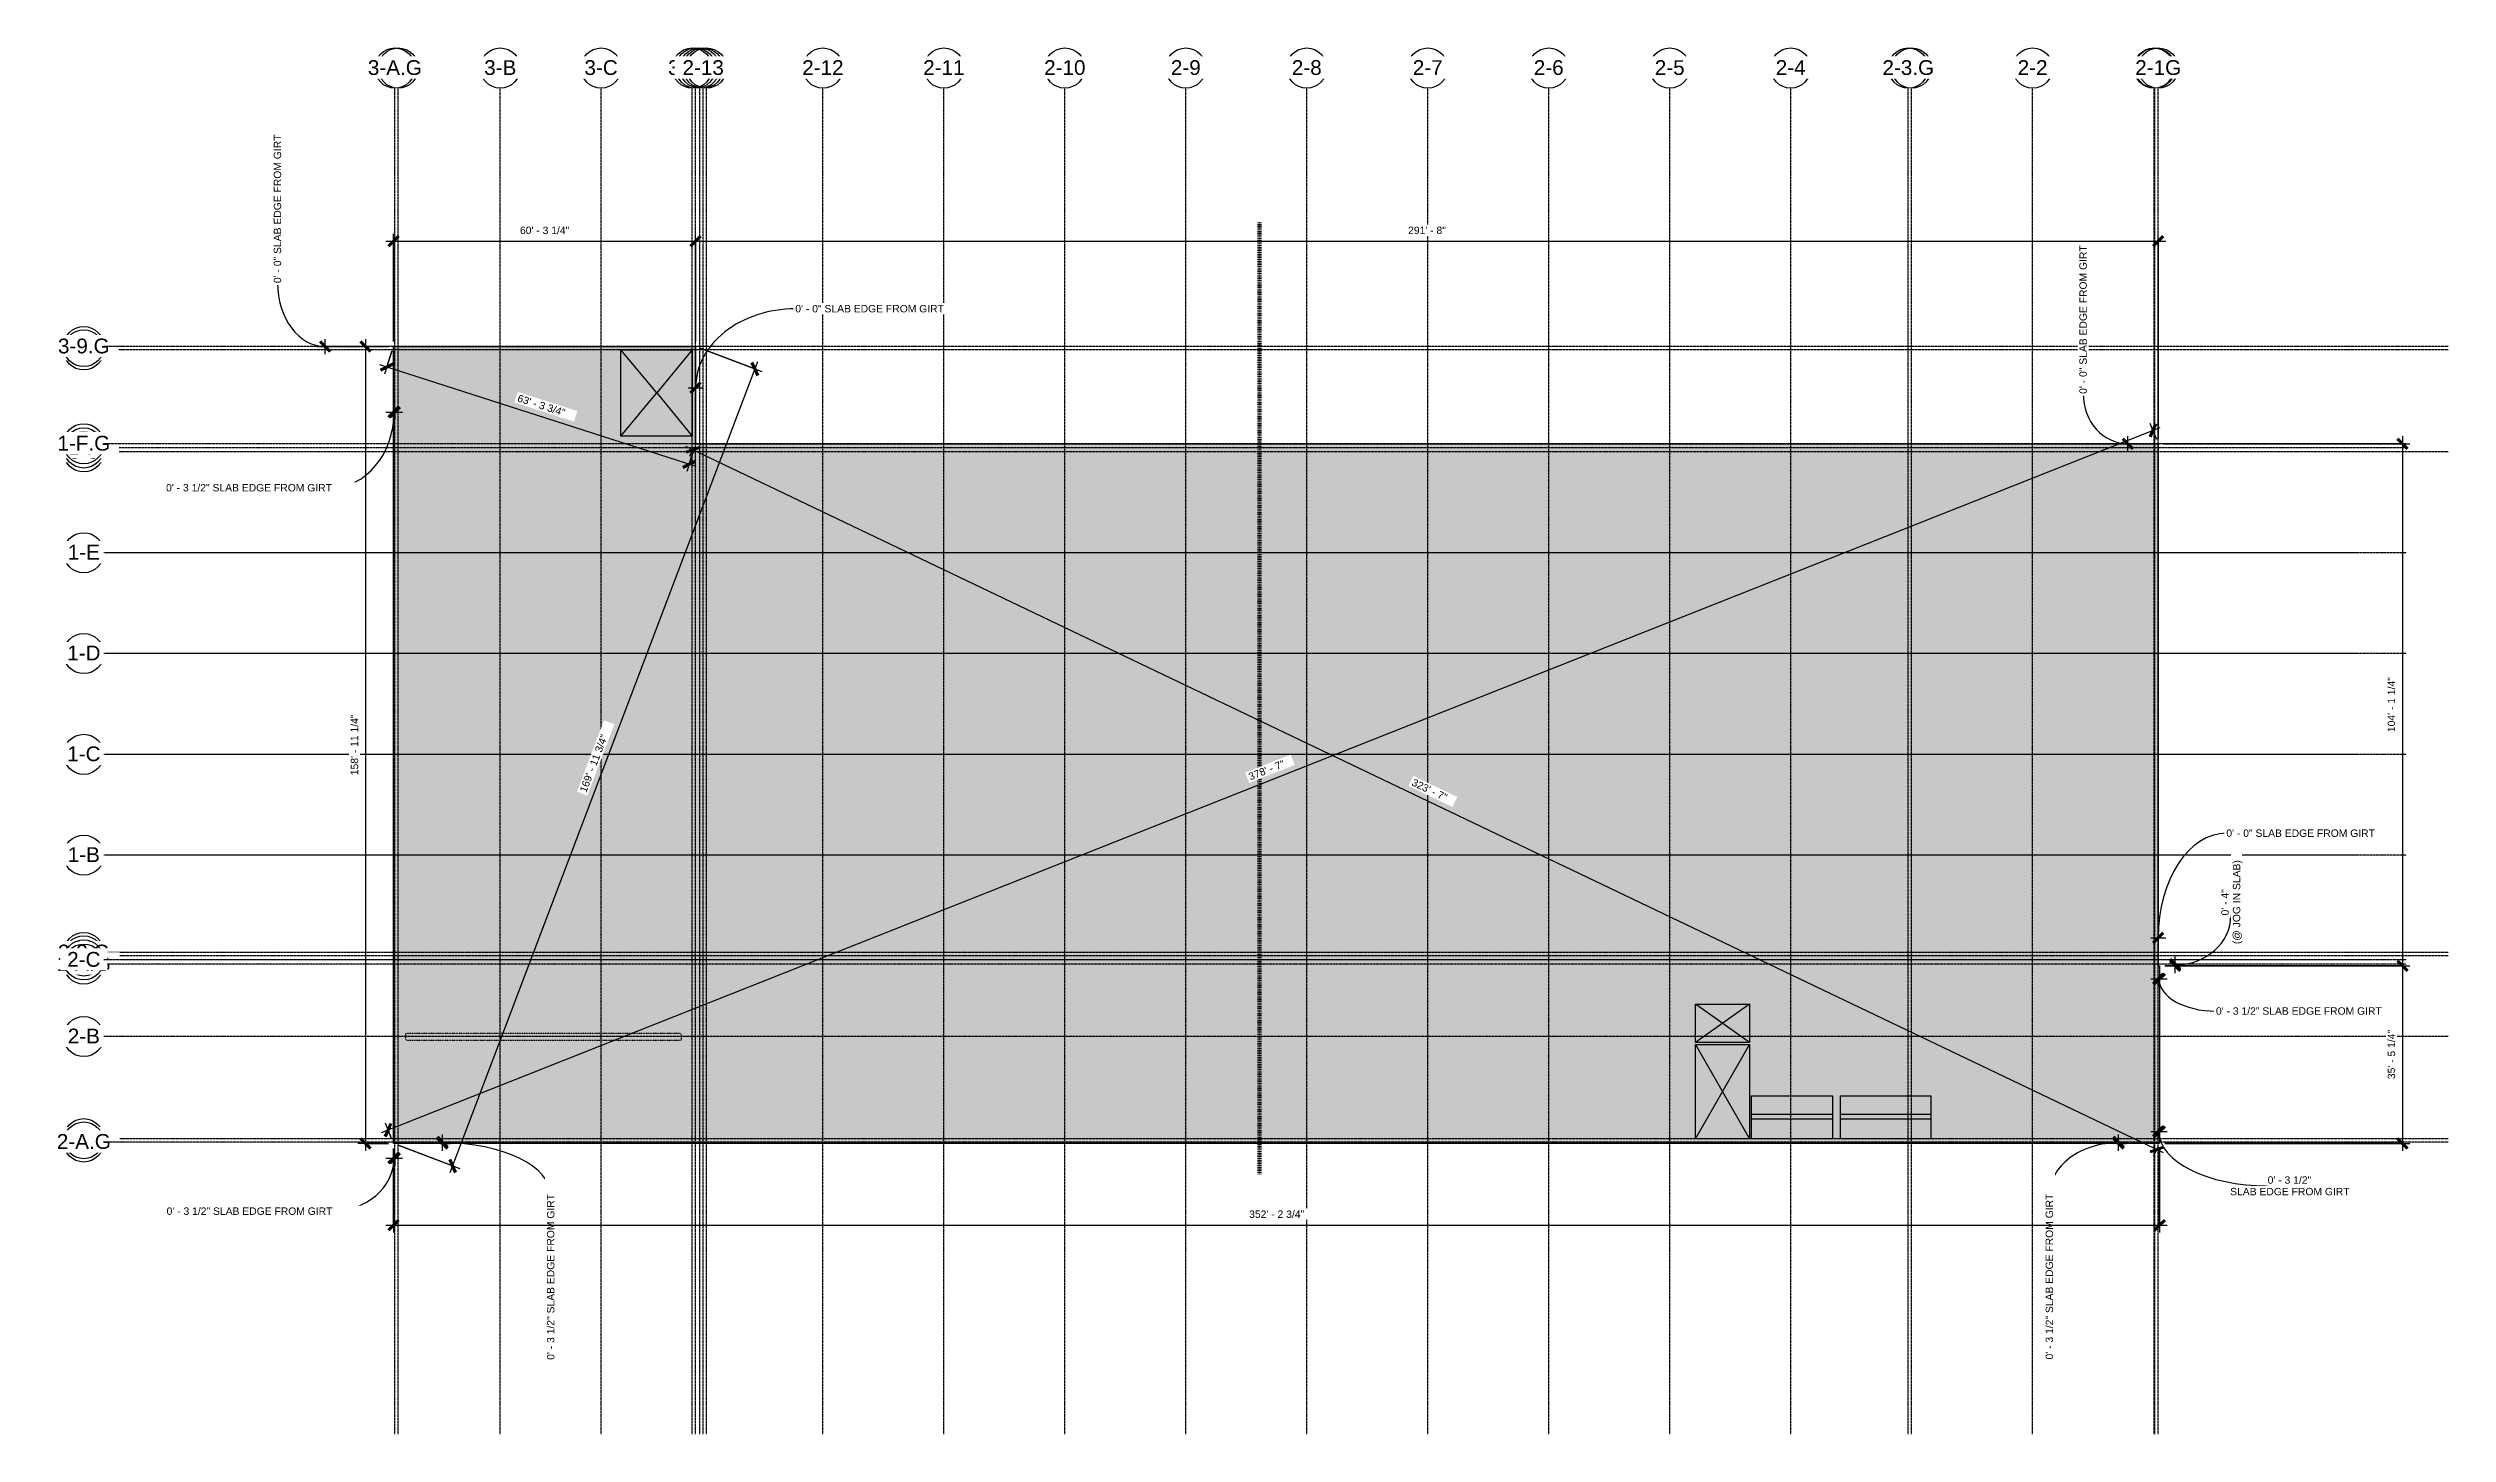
# Model space of a CAD drawing. Header units: inches. Extents: x 11161 to 16905, y -23494 to -20177.
import ezdxf

# ---------------------------------------------------------------- set-up
doc = ezdxf.new("R2010")
doc.units = ezdxf.units.IN
doc.header["$MEASUREMENT"] = 0
doc.linetypes.add('Dash', pattern=[0.25, 0.125, -0.125])
doc.linetypes.add('Grid Line 1_4_', pattern=[0.4375, 0.25, -0.0625, 0.0625, -0.0625])
for name, color, linetype, lineweight in [('A-ANNO-DIMS', 211, 'Continuous', 9), ('A-ANNO-DIMS-192', 211, 'Continuous', 9), ('A-ANNO-MATC', 214, 'Dash', 140), ('A-FLOR', 192, 'Continuous', 9), ('S-BEAM-HDLN', 1, 'Dash', 9), ('S-GRID', 1, 'Continuous', 9), ('S-GRID-IDEN', 1, 'Continuous', 9)]:
    doc.layers.add(name, color=color, linetype=linetype, lineweight=lineweight)
doc.styles.add('Arial', font='arial.ttf', dxfattribs={"height": 35.407186})
doc.styles.add('Arial_1', font='arial.ttf', dxfattribs={"height": 17.703593})
doc.dimstyles.new('Linear_-_3_32__Arial', dxfattribs={"dimscale": 12, "dimtxt": 18, "dimasz": 2, "dimexe": 1.5, "dimexo": 1, "dimgap": 1, "dimtad": 1, "dimrnd": 0.25, "dimzin": 1, "dimdsep": 46, "dimlunit": 4, "dimtxsty": 'Arial_1', "dimblk1": 'OBLIQUE', "dimblk2": 'OBLIQUE', "dimsah": 1, "dimcen": 0.09, "dimdle": 1.5, "dimazin": 0, "dimtfac": 1, "dimtdec": 4, "dimtix": 1, "dimtmove": 1, "dimatfit": 3, "dimfxl": 1, "dimtvp": 1, "dimtfill": 1, "dimfrac": 2, "dimtolj": 1, "dimtzin": 0, "dimarcsym": 2})
doc.dimstyles.new('Linear_-_3_32__Arial_1', dxfattribs={"dimscale": 12, "dimtxt": 18, "dimasz": 2, "dimexe": 1.5, "dimexo": 1, "dimgap": 1, "dimtad": 1, "dimrnd": 0.25, "dimzin": 1, "dimdsep": 46, "dimlunit": 4, "dimtxsty": 'Arial_1', "dimblk1": 'OBLIQUE', "dimblk2": 'OBLIQUE', "dimsah": 1, "dimcen": 0.09, "dimdle": 1.5, "dimazin": 0, "dimtfac": 1, "dimtdec": 4, "dimtix": 1, "dimtmove": 0, "dimatfit": 3, "dimfxl": 1, "dimtvp": 1, "dimtfill": 1, "dimfrac": 2, "dimtolj": 1, "dimtzin": 0, "dimarcsym": 2})

# ---------------------------------------------------------------- blocks, each defined once
blk = doc.blocks.new('Grid - Grid Head - Circle-13776-Slab Outline')
at = {"layer": 'S-GRID-IDEN'}
blk.add_circle((0, 0), 0.25, dxfattribs=at)
blk = doc.blocks.new('DIMBLOCK1-Slab Outline')
at = {"layer": 'A-ANNO-DIMS-192'}
for p, q in [((16193.3, -22770.3), (16232.8, -22770.3)), ((16211.3, -22765.3), (16211.3, -22788.3)), ((16211.3, -22770.3), (16211.3, -22765.3)), ((16214.8, -22765.3), (16214.8, -22788.3)), ((16214.8, -22770.3), (16214.8, -22765.3))]:
    blk.add_line(p, q, dxfattribs=at)
at = {"layer": 'A-ANNO-DIMS-192', "lineweight": 50}
for p, q in [((16211.3, -22770.3), (16199.3, -22782.3)), ((16214.8, -22770.3), (16202.8, -22782.3)), ((16211.3, -22770.3), (16223.3, -22758.3)), ((16214.8, -22770.3), (16226.8, -22758.3))]:
    blk.add_line(p, q, dxfattribs=at)
at = {"layer": 'A-ANNO-DIMS-192'}
blk.add_ellipse((16473.3, -22770.3), major_axis=(260.3, 0), ratio=0.499712, start_param=3.141593, end_param=4.712389, dxfattribs=at)
at = {"layer": 'A-ANNO-DIMS-192', "color": 0, "insert": (16383.5, -22905.1), "char_height": 17.704, "width": 340.283, "attachment_point": 1, "line_spacing_factor": 0.938532, "style": 'Arial_1', "bg_fill": 3, "box_fill_scale": 1.25, "bg_fill_color": 0, "bg_fill_transparency": 0}
blk.add_mtext('SLAB EDGE FROM GIRT', dxfattribs=at)
at = {"layer": 'A-ANNO-DIMS-192', "color": 0, "insert": (16473.3, -22877.4), "char_height": 17.704, "width": 124.615, "attachment_point": 1, "line_spacing_factor": 0.938532, "style": 'Arial_1', "bg_fill": 3, "box_fill_scale": 1.25, "bg_fill_color": 0, "bg_fill_transparency": 0}
blk.add_mtext('0\' - 3 1/2"', dxfattribs=at)
blk = doc.blocks.new('_Oblique')
at = {"color": 0, "linetype": 'ByBlock', "lineweight": -2}
blk.add_line((-0.5, -0.5), (0.5, 0.5), dxfattribs=at)
blk = doc.blocks.new('DIMBLOCK2-Slab Outline')
at = {"layer": 'A-ANNO-DIMS-192', "lineweight": 50}
for p, q in [((16116.5, -22795.3), (16104.5, -22783.3)), ((16116.5, -22798.8), (16104.5, -22786.8)), ((16116.5, -22795.3), (16128.5, -22807.3)), ((16116.5, -22798.8), (16128.5, -22810.8))]:
    blk.add_line(p, q, dxfattribs=at)
at = {"layer": 'A-ANNO-DIMS-192'}
for p, q in [((16111.5, -22795.3), (16134.5, -22795.3)), ((16116.5, -22795.3), (16111.5, -22795.3)), ((16111.5, -22798.8), (16134.5, -22798.8)), ((16116.5, -22798.8), (16111.5, -22798.8)), ((16116.5, -22816.8), (16116.5, -22777.3))]:
    blk.add_line(p, q, dxfattribs=at)
blk.add_ellipse((16116.5, -22921.5), major_axis=(165.5, 0), ratio=0.752081, start_param=1.570796, end_param=3.141593, dxfattribs=at)
at = {"layer": 'A-ANNO-DIMS-192', "color": 0, "insert": (15941.9, -23315.8), "char_height": 17.704, "width": 473.206, "attachment_point": 1, "rotation": 90, "line_spacing_factor": 0.938532, "style": 'Arial_1', "bg_fill": 3, "box_fill_scale": 1.25, "bg_fill_color": 0, "bg_fill_transparency": 0}
blk.add_mtext('0\' - 3 1/2" SLAB EDGE FROM GIRT', dxfattribs=at)
blk = doc.blocks.new('DIMBLOCK3-Slab Outline')
at = {"layer": 'A-ANNO-DIMS-192'}
for p, q in [((11970.1, -22833.9), (12009.6, -22833.9)), ((11988.1, -22810.8), (11988.1, -22851.9)), ((11988.1, -22833.9), (11988.1, -22810.8)), ((11991.6, -22828.9), (11991.6, -22851.9)), ((11991.6, -22833.9), (11991.6, -22828.9))]:
    blk.add_line(p, q, dxfattribs=at)
at = {"layer": 'A-ANNO-DIMS-192', "lineweight": 50}
for p, q in [((11988.1, -22833.9), (11976.1, -22845.9)), ((11991.6, -22833.9), (11979.6, -22845.9)), ((11988.1, -22833.9), (12000.1, -22821.9)), ((11991.6, -22833.9), (12003.6, -22821.9))]:
    blk.add_line(p, q, dxfattribs=at)
at = {"layer": 'A-ANNO-DIMS-192'}
blk.add_ellipse((11839.6, -22833.9), major_axis=(150.2, 0), ratio=0.846934, start_param=4.712389, end_param=6.283185, dxfattribs=at)
at = {"layer": 'A-ANNO-DIMS-192', "color": 0, "insert": (11445.3, -22951.9), "char_height": 17.704, "width": 473.206, "attachment_point": 1, "line_spacing_factor": 0.938532, "style": 'Arial_1', "bg_fill": 3, "box_fill_scale": 1.25, "bg_fill_color": 0, "bg_fill_transparency": 0}
blk.add_mtext('0\' - 3 1/2" SLAB EDGE FROM GIRT', dxfattribs=at)
blk = doc.blocks.new('DIMBLOCK4-Slab Outline')
at = {"layer": 'A-ANNO-DIMS-192'}
for p, q in [((11805, -20891.6), (11842.6, -20891.6)), ((11824.6, -20891.6), (11805, -20891.6)), ((11976.1, -20891.6), (11806.6, -20891.6)), ((11824.6, -20909.6), (11824.6, -20873.6)), ((11824.6, -20891.6), (11976.1, -20891.6))]:
    blk.add_line(p, q, dxfattribs=at)
at = {"layer": 'A-ANNO-DIMS-192', "lineweight": 50}
for q in [(11812.6, -20879.6), (11812.6, -20879.6), (11836.6, -20903.6), (11836.6, -20903.6)]:
    blk.add_line((11824.6, -20891.6), q, dxfattribs=at)
at = {"layer": 'A-ANNO-DIMS-192'}
blk.add_ellipse((11824.6, -20739.8), major_axis=(0, 151.8), ratio=0.749678, start_param=1.570796, end_param=3.141593, dxfattribs=at)
at = {"layer": 'A-ANNO-DIMS-192', "color": 0, "insert": (11701.7, -20739.8), "char_height": 17.704, "width": 424.025, "attachment_point": 1, "rotation": 90, "line_spacing_factor": 0.938532, "style": 'Arial_1', "bg_fill": 3, "box_fill_scale": 1.25, "bg_fill_color": 0, "bg_fill_transparency": 0}
blk.add_mtext('0\' - 0" SLAB EDGE FROM GIRT', dxfattribs=at)
blk = doc.blocks.new('DIMBLOCK5-Slab Outline')
at = {"layer": 'A-ANNO-DIMS-192'}
for p, q in [((16226.8, -22373.6), (16270, -22373.6)), ((16252, -22373.6), (16226.8, -22373.6)), ((16247, -22369.6), (16270, -22369.6)), ((16252, -22369.6), (16247, -22369.6)), ((16252, -22391.6), (16252, -22351.6))]:
    blk.add_line(p, q, dxfattribs=at)
at = {"layer": 'A-ANNO-DIMS-192', "lineweight": 50}
for p, q in [((16252, -22369.6), (16240, -22357.6)), ((16252, -22373.6), (16240, -22361.6)), ((16252, -22369.6), (16264, -22381.6)), ((16252, -22373.6), (16264, -22385.6))]:
    blk.add_line(p, q, dxfattribs=at)
at = {"layer": 'A-ANNO-DIMS-192'}
blk.add_ellipse((16252, -22253.1), major_axis=(133.2, 0), ratio=0.889206, start_param=4.712389, end_param=6.283185, dxfattribs=at)
at = {"layer": 'A-ANNO-DIMS-192', "color": 0, "insert": (16390, -22321.7), "char_height": 17.704, "width": 240.258, "attachment_point": 1, "rotation": 90, "line_spacing_factor": 0.938532, "style": 'Arial_1', "bg_fill": 3, "box_fill_scale": 1.25, "bg_fill_color": 0, "bg_fill_transparency": 0}
blk.add_mtext('(@ JOG IN SLAB)', dxfattribs=at)
at = {"layer": 'A-ANNO-DIMS-192', "color": 0, "insert": (16362.3, -22253.1), "char_height": 17.7, "width": 75.434, "attachment_point": 1, "rotation": 90, "line_spacing_factor": 0.938532, "style": 'Arial_1', "bg_fill": 3, "box_fill_scale": 1.25, "bg_fill_color": 0, "bg_fill_transparency": 0}
blk.add_mtext('0\' - 4"', dxfattribs=at)
blk = doc.blocks.new('DIMBLOCK6-Slab Outline')
at = {"layer": 'A-ANNO-DIMS-192'}
for p, q in [((16193.3, -22306.7), (16229.3, -22306.7)), ((16211.3, -22301.7), (16211.3, -22324.7)), ((16211.3, -22306.7), (16211.3, -22301.7)), ((16211.3, -22301.7), (16211.3, -22324.7)), ((16211.3, -22306.7), (16211.3, -22301.7))]:
    blk.add_line(p, q, dxfattribs=at)
at = {"layer": 'A-ANNO-DIMS-192', "lineweight": 50}
for q in [(16199.3, -22318.7), (16199.3, -22318.7), (16223.3, -22294.7), (16223.3, -22294.7)]:
    blk.add_line((16211.3, -22306.7), q, dxfattribs=at)
at = {"layer": 'A-ANNO-DIMS-192'}
blk.add_ellipse((16374.3, -22306.7), major_axis=(0, 250.3), ratio=0.651136, start_param=0, end_param=1.570796, dxfattribs=at)
at = {"layer": 'A-ANNO-DIMS-192', "color": 0, "insert": (16374.3, -22047.3), "char_height": 17.704, "width": 424.025, "attachment_point": 1, "line_spacing_factor": 0.938532, "style": 'Arial_1', "bg_fill": 3, "box_fill_scale": 1.25, "bg_fill_color": 0, "bg_fill_transparency": 0}
blk.add_mtext('0\' - 0" SLAB EDGE FROM GIRT', dxfattribs=at)
blk = doc.blocks.new('DIMBLOCK7-Slab Outline')
at = {"layer": 'A-ANNO-DIMS-192', "lineweight": 50}
for p, q in [((16211.3, -22405.1), (16223.3, -22393.1)), ((16214.8, -22405.1), (16226.8, -22393.1)), ((16211.3, -22405.1), (16199.3, -22417.1)), ((16214.8, -22405.1), (16202.8, -22417.1))]:
    blk.add_line(p, q, dxfattribs=at)
at = {"layer": 'A-ANNO-DIMS-192'}
for p, q in [((16193.3, -22405.1), (16232.8, -22405.1)), ((16211.3, -22400.1), (16211.3, -22423.1)), ((16211.3, -22405.1), (16211.3, -22400.1)), ((16214.8, -22400.1), (16214.8, -22423.1)), ((16214.8, -22405.1), (16214.8, -22400.1))]:
    blk.add_line(p, q, dxfattribs=at)
blk.add_ellipse((16349.5, -22405.1), major_axis=(136.5, 0), ratio=0.564255, start_param=3.141593, end_param=4.712389, dxfattribs=at)
at = {"layer": 'A-ANNO-DIMS-192', "color": 0, "insert": (16349.5, -22472.9), "char_height": 17.704, "width": 473.206, "attachment_point": 1, "line_spacing_factor": 0.938532, "style": 'Arial_1', "bg_fill": 3, "box_fill_scale": 1.25, "bg_fill_color": 0, "bg_fill_transparency": 0}
blk.add_mtext('0\' - 3 1/2" SLAB EDGE FROM GIRT', dxfattribs=at)
blk = doc.blocks.new('DIMBLOCK8-Slab Outline')
at = {"layer": 'A-ANNO-DIMS-192', "lineweight": 50}
for q in [(16126.7, -21112.3), (16126.7, -21112.3), (16150.7, -21136.3), (16150.7, -21136.3)]:
    blk.add_line((16138.7, -21124.3), q, dxfattribs=at)
at = {"layer": 'A-ANNO-DIMS-192'}
for p, q in [((16133.8, -21124.3), (16156.7, -21124.3)), ((16138.7, -21124.3), (16133.8, -21124.3)), ((16133.8, -21124.3), (16156.7, -21124.3)), ((16138.7, -21124.3), (16133.8, -21124.3)), ((16138.7, -21142.3), (16138.7, -21106.3))]:
    blk.add_line(p, q, dxfattribs=at)
blk.add_ellipse((16138.7, -21004.9), major_axis=(0, 119.4), ratio=0.895953, start_param=1.570796, end_param=3.141593, dxfattribs=at)
at = {"layer": 'A-ANNO-DIMS-192', "color": 0, "insert": (16022.7, -21004.9), "char_height": 17.704, "width": 424.025, "attachment_point": 1, "rotation": 90, "line_spacing_factor": 0.938532, "style": 'Arial_1', "bg_fill": 3, "box_fill_scale": 1.25, "bg_fill_color": 0, "bg_fill_transparency": 0}
blk.add_mtext('0\' - 0" SLAB EDGE FROM GIRT', dxfattribs=at)
blk = doc.blocks.new('DIMBLOCK9-Slab Outline')
at = {"layer": 'A-ANNO-DIMS-192'}
for p, q in [((12693.3, -20990), (12729.3, -20990)), ((12711.3, -20985), (12711.3, -21008)), ((12711.3, -20990), (12711.3, -20985)), ((12711.3, -20985), (12711.3, -21008)), ((12711.3, -20990), (12711.3, -20985))]:
    blk.add_line(p, q, dxfattribs=at)
at = {"layer": 'A-ANNO-DIMS-192', "lineweight": 50}
for q in [(12699.3, -21002), (12699.3, -21002), (12723.3, -20978), (12723.3, -20978)]:
    blk.add_line((12711.3, -20990), q, dxfattribs=at)
at = {"layer": 'A-ANNO-DIMS-192'}
blk.add_ellipse((12949.8, -20990), major_axis=(238.5, 0), ratio=0.791145, start_param=1.570796, end_param=3.141593, dxfattribs=at)
at = {"layer": 'A-ANNO-DIMS-192', "color": 0, "insert": (12949.8, -20792.1), "char_height": 17.704, "width": 424.025, "attachment_point": 1, "line_spacing_factor": 0.938532, "style": 'Arial_1', "bg_fill": 3, "box_fill_scale": 1.25, "bg_fill_color": 0, "bg_fill_transparency": 0}
blk.add_mtext('0\' - 0" SLAB EDGE FROM GIRT', dxfattribs=at)
blk = doc.blocks.new('DIMBLOCK10-Slab Outline')
at = {"layer": 'A-ANNO-DIMS-192'}
for p, q in [((11970.1, -21048.5), (12009.6, -21048.5)), ((11988.1, -21043.5), (11988.1, -21066.5)), ((11988.1, -21048.5), (11988.1, -21043.5)), ((11991.6, -21043.5), (11991.6, -21066.5)), ((11991.6, -21048.5), (11991.6, -21043.5))]:
    blk.add_line(p, q, dxfattribs=at)
at = {"layer": 'A-ANNO-DIMS-192', "lineweight": 50}
for p, q in [((11988.1, -21048.5), (11976.1, -21060.5)), ((11991.6, -21048.5), (11979.6, -21060.5)), ((11988.1, -21048.5), (12000.1, -21036.5)), ((11991.6, -21048.5), (12003.6, -21036.5))]:
    blk.add_line(p, q, dxfattribs=at)
at = {"layer": 'A-ANNO-DIMS-192'}
blk.add_ellipse((11838.5, -21048.5), major_axis=(0, 181.2), ratio=0.835369, start_param=3.141593, end_param=4.712389, dxfattribs=at)
at = {"layer": 'A-ANNO-DIMS-192', "color": 0, "insert": (11444.1, -21220.6), "char_height": 17.704, "width": 473.206, "attachment_point": 1, "line_spacing_factor": 0.938532, "style": 'Arial_1', "bg_fill": 3, "box_fill_scale": 1.25, "bg_fill_color": 0, "bg_fill_transparency": 0}
blk.add_mtext('0\' - 3 1/2" SLAB EDGE FROM GIRT', dxfattribs=at)
blk = doc.blocks.new('DIMBLOCK11-Slab Outline')
at = {"layer": 'A-ANNO-DIMS-192', "lineweight": 50}
for p, q in [((12105.8, -22795.3), (12093.8, -22783.3)), ((12105.8, -22798.8), (12093.8, -22786.8)), ((12105.8, -22795.3), (12117.8, -22807.3)), ((12105.8, -22798.8), (12117.8, -22810.8))]:
    blk.add_line(p, q, dxfattribs=at)
at = {"layer": 'A-ANNO-DIMS-192'}
for p, q in [((12100.8, -22795.3), (12123.8, -22795.3)), ((12105.8, -22795.3), (12100.8, -22795.3)), ((12100.8, -22798.8), (12123.8, -22798.8)), ((12105.8, -22798.8), (12100.8, -22798.8)), ((12105.8, -22816.8), (12105.8, -22777.3))]:
    blk.add_line(p, q, dxfattribs=at)
blk.add_ellipse((12105.8, -22922.3), major_axis=(258.8, 0), ratio=0.483969, start_param=0, end_param=1.570796, dxfattribs=at)
at = {"layer": 'A-ANNO-DIMS-192', "color": 0, "insert": (12355.5, -23316.6), "char_height": 17.704, "width": 473.206, "attachment_point": 1, "rotation": 90, "line_spacing_factor": 0.938532, "style": 'Arial_1', "bg_fill": 3, "box_fill_scale": 1.25, "bg_fill_color": 0, "bg_fill_transparency": 0}
blk.add_mtext('0\' - 3 1/2" SLAB EDGE FROM GIRT', dxfattribs=at)
blk = doc.blocks.new('DIMBLOCK12-Slab Outline')
at = {"layer": 'A-ANNO-DIMS-192'}
for p, q in [((16223.3, -21124.3), (16813.6, -21124.3)), ((16795.6, -21124.3), (16223.3, -21124.3)), ((16795.6, -21106.3), (16795.6, -22373.6)), ((16226.8, -22373.6), (16813.6, -22373.6)), ((16795.6, -22373.6), (16226.8, -22373.6))]:
    blk.add_line(p, q, dxfattribs=at)
at = {"layer": 'A-ANNO-DIMS-192', "lineweight": 50}
for p, q in [((16795.6, -21124.3), (16783.6, -21112.3)), ((16795.6, -21124.3), (16807.6, -21136.3)), ((16795.6, -22373.6), (16783.6, -22361.6)), ((16795.6, -22373.6), (16807.6, -22385.6))]:
    blk.add_line(p, q, dxfattribs=at)
at = {"layer": 'A-ANNO-DIMS-192', "color": 0, "insert": (16760.6, -21814.4), "char_height": 17.704, "width": 157.182, "attachment_point": 1, "rotation": 90, "line_spacing_factor": 0.938532, "style": 'Arial_1', "bg_fill": 3, "box_fill_scale": 1.25, "bg_fill_color": 0, "bg_fill_transparency": 0}
blk.add_mtext('104\' - 1 1/4"', dxfattribs=at)
blk = doc.blocks.new('DIMBLOCK13-Slab Outline')
at = {"layer": 'A-ANNO-DIMS-192'}
for p, q in [((16226.8, -22373.6), (16813.6, -22373.6)), ((16795.6, -22373.6), (16226.8, -22373.6)), ((16795.6, -22373.6), (16795.6, -22816.8)), ((16226.8, -22798.8), (16813.6, -22798.8)), ((16795.6, -22798.8), (16226.8, -22798.8))]:
    blk.add_line(p, q, dxfattribs=at)
at = {"layer": 'A-ANNO-DIMS-192', "lineweight": 50}
for p, q in [((16795.6, -22373.6), (16783.6, -22361.6)), ((16795.6, -22373.6), (16807.6, -22385.6)), ((16795.6, -22798.8), (16783.6, -22786.8)), ((16795.6, -22798.8), (16807.6, -22810.8))]:
    blk.add_line(p, q, dxfattribs=at)
at = {"layer": 'A-ANNO-DIMS-192', "color": 0, "insert": (16760.6, -22644.9), "char_height": 17.704, "width": 140.898, "attachment_point": 1, "rotation": 90, "line_spacing_factor": 0.938532, "style": 'Arial_1', "bg_fill": 3, "box_fill_scale": 1.25, "bg_fill_color": 0, "bg_fill_transparency": 0}
blk.add_mtext('35\' - 5 1/4"', dxfattribs=at)
blk = doc.blocks.new('DIMBLOCK14-Slab Outline')
at = {"layer": 'A-ANNO-DIMS-192'}
for p, q in [((11970.1, -20639.6), (12711.3, -20639.6)), ((11988.1, -20879.6), (11988.1, -20621.6)), ((11988.1, -20639.6), (11988.1, -20879.6)), ((12711.3, -20879.6), (12711.3, -20621.6)), ((12711.3, -20639.6), (12711.3, -20879.6))]:
    blk.add_line(p, q, dxfattribs=at)
at = {"layer": 'A-ANNO-DIMS-192', "lineweight": 50}
for p, q in [((11988.1, -20639.6), (11976.1, -20651.6)), ((11988.1, -20639.6), (12000.1, -20627.6)), ((12711.3, -20639.6), (12699.3, -20651.6)), ((12711.3, -20639.6), (12723.3, -20627.6))]:
    blk.add_line(p, q, dxfattribs=at)
at = {"layer": 'A-ANNO-DIMS-192', "color": 0, "insert": (12291, -20604.7), "char_height": 17.704, "width": 140.898, "attachment_point": 1, "line_spacing_factor": 0.938532, "style": 'Arial_1', "bg_fill": 3, "box_fill_scale": 1.25, "bg_fill_color": 0, "bg_fill_transparency": 0}
blk.add_mtext('60\' - 3 1/4"', dxfattribs=at)
blk = doc.blocks.new('DIMBLOCK15-Slab Outline')
at = {"layer": 'A-ANNO-DIMS-192', "lineweight": 50}
for p, q in [((12711.3, -20639.6), (12699.3, -20651.6)), ((12711.3, -20639.6), (12723.3, -20627.6)), ((16211.3, -20639.6), (16199.3, -20651.6)), ((16211.3, -20639.6), (16223.3, -20627.6))]:
    blk.add_line(p, q, dxfattribs=at)
at = {"layer": 'A-ANNO-DIMS-192'}
for p, q in [((12711.3, -20879.6), (12711.3, -20621.6)), ((12711.3, -20639.6), (16229.3, -20639.6)), ((12711.3, -20639.6), (12711.3, -20879.6)), ((16211.3, -21112.3), (16211.3, -20621.6)), ((16211.3, -20639.6), (16211.3, -21112.3))]:
    blk.add_line(p, q, dxfattribs=at)
at = {"layer": 'A-ANNO-DIMS-192', "color": 0, "insert": (14416.3, -20604.7), "char_height": 17.7, "width": 108, "attachment_point": 1, "line_spacing_factor": 0.938532, "style": 'Arial_1', "bg_fill": 3, "box_fill_scale": 1.25, "bg_fill_color": 0, "bg_fill_transparency": 0}
blk.add_mtext('291\' - 8"', dxfattribs=at)
blk = doc.blocks.new('DIMBLOCK16-Slab Outline')
at = {"layer": 'A-ANNO-DIMS-192'}
for p, q in [((11976.1, -20891.6), (11903, -20891.6)), ((11921, -20873.6), (11921, -22816.8)), ((11921, -20891.6), (11976.1, -20891.6)), ((11976.1, -22798.8), (11903, -22798.8)), ((11921, -22798.8), (11976.1, -22798.8))]:
    blk.add_line(p, q, dxfattribs=at)
at = {"layer": 'A-ANNO-DIMS-192', "lineweight": 50}
for p, q in [((11921, -20891.6), (11909, -20879.6)), ((11921, -20891.6), (11933, -20903.6)), ((11921, -22798.8), (11909, -22786.8)), ((11921, -22798.8), (11933, -22810.8))]:
    blk.add_line(p, q, dxfattribs=at)
at = {"layer": 'A-ANNO-DIMS-192', "color": 0, "insert": (11886.1, -21917.5), "char_height": 17.704, "width": 173.465, "attachment_point": 1, "rotation": 90, "line_spacing_factor": 0.938532, "style": 'Arial_1', "bg_fill": 3, "box_fill_scale": 1.25, "bg_fill_color": 0, "bg_fill_transparency": 0}
blk.add_mtext('158\' - 11 1/4"', dxfattribs=at)
blk = doc.blocks.new('DIMBLOCK17-Slab Outline')
at = {"layer": 'A-ANNO-DIMS-192'}
for p, q in [((11988.1, -22810.8), (11988.1, -23012.2)), ((11988.1, -22994.2), (11988.1, -22810.8)), ((16214.8, -22810.8), (16214.8, -23012.2)), ((16214.8, -22994.2), (16214.8, -22810.8)), ((11970.1, -22994.2), (16232.8, -22994.2))]:
    blk.add_line(p, q, dxfattribs=at)
at = {"layer": 'A-ANNO-DIMS-192', "lineweight": 50}
for p, q in [((11988.1, -22994.2), (11976.1, -23006.2)), ((11988.1, -22994.2), (12000.1, -22982.2)), ((16214.8, -22994.2), (16202.8, -23006.2)), ((16214.8, -22994.2), (16226.8, -22982.2))]:
    blk.add_line(p, q, dxfattribs=at)
at = {"layer": 'A-ANNO-DIMS-192', "color": 0, "insert": (14035.9, -22959.2), "char_height": 17.704, "width": 157.182, "attachment_point": 1, "line_spacing_factor": 0.938532, "style": 'Arial_1', "bg_fill": 3, "box_fill_scale": 1.25, "bg_fill_color": 0, "bg_fill_transparency": 0}
blk.add_mtext('352\' - 2 3/4"', dxfattribs=at)
blk = doc.blocks.new('DIMBLOCK18-Slab Outline')
at = {"layer": 'A-ANNO-DIMS-192'}
for p, q in [((16224.2, -22821), (12688.2, -21131)), ((12706.1, -21135.1), (12696.7, -21155)), ((12704.4, -21138.7), (12706.1, -21135.1)), ((16209.6, -22809.6), (16200.2, -22829.5)), ((16207.9, -22813.2), (16209.6, -22809.6))]:
    blk.add_line(p, q, dxfattribs=at)
at = {"layer": 'A-ANNO-DIMS-192', "lineweight": 50}
for p, q in [((12704.4, -21138.7), (12720.4, -21133.1)), ((12704.4, -21138.7), (12688.4, -21144.4)), ((16207.9, -22813.2), (16191.9, -22818.9)), ((16207.9, -22813.2), (16223.9, -22807.6))]:
    blk.add_line(p, q, dxfattribs=at)
at = {"layer": 'A-ANNO-DIMS-192', "color": 0, "insert": (14430.7, -21925), "char_height": 17.7, "width": 108, "attachment_point": 1, "rotation": 334.4545, "line_spacing_factor": 0.938532, "style": 'Arial_1', "bg_fill": 3, "box_fill_scale": 1.25, "bg_fill_color": 0, "bg_fill_transparency": 0}
blk.add_mtext('323\' - 7"', dxfattribs=at)
blk = doc.blocks.new('DIMBLOCK19-Slab Outline')
at = {"layer": 'A-ANNO-DIMS-192'}
for p, q in [((16206.9, -21113.1), (16192, -21075.7)), ((16215.4, -21085.8), (11958.7, -22773.5)), ((16198.7, -21092.4), (16206.9, -21113.1)), ((11983.6, -22787.6), (11968.8, -22750.2)), ((11975.4, -22766.9), (11983.6, -22787.6))]:
    blk.add_line(p, q, dxfattribs=at)
at = {"layer": 'A-ANNO-DIMS-192', "lineweight": 50}
for p, q in [((16198.7, -21092.4), (16205.4, -21076.8)), ((16198.7, -21092.4), (16191.9, -21108)), ((11975.4, -22766.9), (11968.7, -22782.5)), ((11975.4, -22766.9), (11982.1, -22751.3))]:
    blk.add_line(p, q, dxfattribs=at)
at = {"layer": 'A-ANNO-DIMS-192', "color": 0, "insert": (14032.3, -21913.7), "char_height": 17.7, "width": 108, "attachment_point": 1, "rotation": 21.62811, "line_spacing_factor": 0.938532, "style": 'Arial_1', "bg_fill": 3, "box_fill_scale": 1.25, "bg_fill_color": 0, "bg_fill_transparency": 0}
blk.add_mtext('378\' - 7"', dxfattribs=at)
blk = doc.blocks.new('DIMBLOCK20-Slab Outline')
at = {"layer": 'A-ANNO-DIMS-192'}
for p, q in [((11984.4, -20903), (11966.8, -20957.7)), ((11972.3, -20940.6), (11984.4, -20903)), ((12712.7, -21178.8), (11955.2, -20935)), ((12707.6, -21135.7), (12690, -21190.4)), ((12695.5, -21173.3), (12707.6, -21135.7))]:
    blk.add_line(p, q, dxfattribs=at)
at = {"layer": 'A-ANNO-DIMS-192', "lineweight": 50}
for p, q in [((11972.3, -20940.6), (11957.2, -20948.3)), ((11972.3, -20940.6), (11987.4, -20932.8)), ((12695.5, -21173.3), (12680.4, -21181.1)), ((12695.5, -21173.3), (12710.6, -21165.6))]:
    blk.add_line(p, q, dxfattribs=at)
at = {"layer": 'A-ANNO-DIMS-192', "color": 0, "insert": (12288.7, -21005.7), "char_height": 17.704, "width": 140.898, "attachment_point": 1, "rotation": 342.16124, "line_spacing_factor": 0.938532, "style": 'Arial_1', "bg_fill": 3, "box_fill_scale": 1.25, "bg_fill_color": 0, "bg_fill_transparency": 0}
blk.add_mtext('63\' - 3 3/4"', dxfattribs=at)
blk = doc.blocks.new('DIMBLOCK21-Slab Outline')
at = {"layer": 'A-ANNO-DIMS-192'}
for p, q in [((12722.5, -20895.8), (12869.9, -20951.7)), ((12853.1, -20945.3), (12722.5, -20895.8)), ((12859.5, -20928.5), (12123.5, -22869.4)), ((11999.3, -22803.1), (12146.7, -22858.9)), ((12129.8, -22852.6), (11999.3, -22803.1))]:
    blk.add_line(p, q, dxfattribs=at)
at = {"layer": 'A-ANNO-DIMS-192', "lineweight": 50}
for p, q in [((12853.1, -20945.3), (12846.1, -20929.8)), ((12853.1, -20945.3), (12860.1, -20960.8)), ((12129.8, -22852.6), (12122.9, -22837.1)), ((12129.8, -22852.6), (12136.8, -22868))]:
    blk.add_line(p, q, dxfattribs=at)
at = {"layer": 'A-ANNO-DIMS-192', "color": 0, "insert": (12433.1, -21954.1), "char_height": 17.704, "width": 173.465, "attachment_point": 1, "rotation": 69.23273, "line_spacing_factor": 0.938532, "style": 'Arial_1', "bg_fill": 3, "box_fill_scale": 1.25, "bg_fill_color": 0, "bg_fill_transparency": 0}
blk.add_mtext('169\' - 11 3/4"', dxfattribs=at)

msp = doc.modelspace()

# ---------------------------------------------------------------- hatches: boundary and pattern name
at = {"layer": 'A-FLOR'}
h = msp.add_hatch(color=256, dxfattribs=at)
h.paths.add_polyline_path([(16214.817, -22798.803), (16214.817, -22373.553), (16211.317, -22373.553), (16211.317, -21124.303), (12711.317, -21124.303), (12711.317, -20891.553), (11988.067, -20891.553), (11988.067, -22798.803), (14099.88, -22798.803)], flags=0)
h.paths.add_polyline_path([(15237.692, -22787.303), (15237.692, -22685.075), (15432.067, -22685.075), (15432.067, -22787.303)], flags=0)
h.paths.add_polyline_path([(15667.192, -22787.303), (15451.317, -22787.303), (15451.317, -22685.075), (15667.192, -22685.075)], flags=0)
h.paths.add_polyline_path([(15104.442, -22787.303), (15104.442, -22561.678), (15232.942, -22561.678), (15232.942, -22787.303)], flags=0)
h.paths.add_polyline_path([(15232.942, -22556.928), (15104.442, -22556.928), (15104.442, -22465.553), (15232.942, -22465.553)], flags=0)
h.paths.add_polyline_path([(12532.547, -21105.847), (12532.547, -20899.553), (12703.317, -20899.553), (12703.317, -21105.847)], flags=0)
for points in [[(12532.547, -21105.847), (12618.167, -21002.347), (12532.547, -20899.553), (12532.547, -21105.709)], [(12618.167, -21002.347), (12703.317, -20899.553), (12532.547, -20899.553)], [(12703.317, -21105.847), (12703.317, -20899.553), (12618.167, -21002.347)], [(12618.167, -21105.847), (12703.317, -21105.847), (12618.167, -21002.347), (12532.547, -21105.847)], [(15104.442, -22556.928), (15168.692, -22511.24), (15104.442, -22465.553), (15104.442, -22511.24)], [(15168.692, -22511.24), (15232.942, -22465.553), (15104.442, -22465.553)], [(15168.692, -22556.928), (15232.942, -22556.928), (15168.692, -22511.24), (15104.442, -22556.928)], [(15232.942, -22556.928), (15232.942, -22465.553), (15168.692, -22511.24)], [(15168.692, -22674.49), (15232.942, -22561.678), (15104.442, -22561.678)], [(15104.442, -22787.303), (15168.692, -22674.49), (15104.442, -22561.678), (15104.442, -22674.49)], [(15232.942, -22787.303), (15232.942, -22561.678), (15168.692, -22674.49)], [(15232.942, -22787.303), (15168.692, -22674.49), (15104.442, -22787.303), (15168.692, -22787.303)], [(15237.692, -22728.45), (15432.067, -22728.45), (15432.067, -22685.075), (15237.692, -22685.075)], [(15667.192, -22728.45), (15667.192, -22685.075), (15451.317, -22685.075), (15451.317, -22728.45), (15591.43, -22728.45)], [(15239.842, -22740.95), (15432.067, -22740.95), (15432.067, -22728.45), (15237.692, -22728.45), (15237.692, -22740.95)], [(15237.692, -22787.303), (15432.067, -22787.303), (15432.067, -22740.95), (15237.692, -22740.95)], [(15569.597, -22740.95), (15667.192, -22740.95), (15667.192, -22728.45), (15451.317, -22728.45), (15451.317, -22740.95)], [(15488.634, -22787.303), (15667.192, -22787.303), (15667.192, -22740.95), (15451.317, -22740.95), (15451.317, -22787.303)]]:
    msp.add_hatch(color=256, dxfattribs=at).paths.add_polyline_path(points, flags=0)

# ---------------------------------------------------------------- linework, layer by layer
at = {"layer": 'A-ANNO-MATC'}
msp.add_line((14060.817, -20592.328), (14060.817, -22872.328), dxfattribs=at)
at = {"layer": 'A-FLOR'}
for p, q in [((11988.067, -22798.803), (11988.067, -20891.553)), ((11988.067, -20891.553), (12711.317, -20891.553)), ((12532.547, -21105.847), (12532.547, -20899.553)), ((12618.167, -21002.347), (12532.547, -20899.553)), ((12532.547, -20899.553), (12703.317, -20899.553)), ((12703.317, -20899.553), (12618.167, -21002.347)), ((12703.317, -20899.553), (12703.317, -21105.847)), ((12711.317, -20891.553), (12711.317, -21124.303)), ((12532.547, -21105.847), (12618.167, -21002.347)), ((12618.167, -21002.347), (12703.317, -21105.847)), ((12703.317, -21105.847), (12532.547, -21105.847)), ((12711.317, -21124.303), (16211.317, -21124.303)), ((16211.317, -21124.303), (16211.317, -22373.553)), ((16211.317, -22373.553), (16214.817, -22373.553)), ((16214.817, -22373.553), (16214.817, -22798.803)), ((15104.442, -22556.928), (15104.442, -22465.553)), ((15232.942, -22556.928), (15104.442, -22465.553)), ((15232.942, -22465.553), (15104.442, -22556.928)), ((15104.442, -22465.553), (15232.942, -22465.553)), ((15232.942, -22465.553), (15232.942, -22556.928)), ((15232.942, -22556.928), (15104.442, -22556.928)), ((15104.442, -22787.303), (15232.942, -22561.678)), ((15104.442, -22561.678), (15232.942, -22561.678)), ((15104.442, -22787.303), (15104.442, -22561.678)), ((15104.442, -22561.678), (15232.942, -22787.303)), ((15232.942, -22561.678), (15232.942, -22787.303)), ((15237.692, -22787.303), (15237.692, -22685.075)), ((15237.692, -22685.075), (15432.067, -22685.075)), ((15432.067, -22685.075), (15432.067, -22787.303)), ((15451.317, -22787.303), (15451.317, -22685.075)), ((15451.317, -22685.075), (15667.192, -22685.075)), ((15667.192, -22685.075), (15667.192, -22787.303)), ((15237.692, -22728.45), (15432.067, -22728.45)), ((15432.067, -22740.95), (15237.692, -22740.95)), ((15451.317, -22728.45), (15667.192, -22728.45)), ((15667.192, -22740.95), (15451.317, -22740.95)), ((16214.817, -22798.803), (11988.067, -22798.803)), ((15232.942, -22787.303), (15104.442, -22787.303)), ((15432.067, -22787.303), (15237.692, -22787.303)), ((15667.192, -22787.303), (15451.317, -22787.303))]:
    msp.add_line(p, q, dxfattribs=at)
at = {"layer": 'S-BEAM-HDLN'}
for p, q in [((12676.692, -22535.608), (12018.067, -22535.608)), ((12018.067, -22551.608), (12018.067, -22535.608)), ((12018.067, -22551.608), (12676.692, -22551.608)), ((12676.692, -22535.608), (12676.692, -22551.608))]:
    msp.add_line(p, q, dxfattribs=at)

# ---------------------------------------------------------------- block references
at = {"layer": 'S-GRID-IDEN', "xscale": 191.9999999999999, "yscale": 191.9999999999999, "zscale": 191.9999999999999}
for p in [(11999.567, -20225.094), (12243.817, -20225.094), (12485.067, -20225.094), (12737.317, -20225.094), (13015.817, -20225.094), (13305.317, -20225.094), (13594.817, -20225.094), (13884.317, -20225.094), (14173.817, -20225.094), (14463.317, -20225.094), (14752.817, -20225.094), (15042.317, -20225.094), (15331.817, -20225.094), (15621.317, -20225.094), (15910.817, -20225.094), (16211.317, -20225.094)]:
    msp.add_blockref('Grid - Grid Head - Circle-13776-Slab Outline', p, dxfattribs=at)
at = {"layer": 'S-GRID-IDEN', "xscale": 191.9999999999999, "yscale": 191.9999999999999, "zscale": 191.9999999999999, "rotation": 89.99999999999984}
for p in [(11247.047, -20899.553), (11247.047, -21143.803), (11247.047, -21385.053), (11247.047, -21626.303), (11247.047, -21867.553), (11247.047, -22108.803), (11247.047, -22350.053), (11247.047, -22543.053), (11247.047, -22787.303)]:
    msp.add_blockref('Grid - Grid Head - Circle-13776-Slab Outline', p, dxfattribs=at)

# ---------------------------------------------------------------- next in the draw order: texts
at = {"layer": 'S-GRID-IDEN', "char_height": 35.4072, "attachment_point": 2, "line_spacing_factor": 0.938532, "style": 'Arial', "bg_fill": 3, "box_fill_scale": 1.25, "bg_fill_color": 0, "bg_fill_transparency": 0}
for s, insert, width in [('3-A', (11999.557, -20206.22), 91.584), ('3-B', (12243.807, -20206.22), 91.584), ('3-C', (12485.057, -20206.22), 94.608), ('3-E.G', (12737.307, -20206.22), 153.792), ('1-12', (13015.807, -20206.22), 117.936), ('1-11', (13305.307, -20206.22), 117.936), ('1-10', (13594.807, -20206.22), 117.936), ('1-9', (13884.307, -20206.22), 85.104), ('1-8', (14173.807, -20206.22), 85.104), ('1-7', (14463.307, -20206.22), 85.104), ('1-6', (14752.807, -20206.22), 85.104), ('1-5', (15042.307, -20206.22), 85.104), ('1-4', (15331.807, -20206.22), 85.104), ('1-3', (15621.307, -20206.22), 85.104), ('1-2', (15910.807, -20206.22), 85.104), ('1-1G', (16211.307, -20206.22), 130.896), ('3-9', (11247.242, -20880.493), 85.104), ('3-8', (11247.242, -21124.743), 85.104), ('3-7', (11247.242, -21365.993), 85.104), ('3-6', (11247.242, -21607.243), 85.104), ('3-5', (11247.242, -21848.493), 85.104), ('3-4', (11247.242, -22089.743), 85.104), ('3-3', (11247.242, -22330.993), 85.104), ('3-2', (11247.242, -22523.993), 85.104), ('3-1', (11247.242, -22768.243), 85.104)]:
    msp.add_mtext(s, dxfattribs=dict(at, insert=insert, width=width))

# ---------------------------------------------------------------- next in the draw order: linework, layer by layer
at = {"layer": 'S-GRID', "linetype": 'Grid Line 1_4_'}
for p, q in [((11999.567, -23494.103), (11999.567, -20273.094)), ((12243.817, -23494.103), (12243.817, -20273.094)), ((12485.067, -23494.103), (12485.067, -20273.094)), ((12737.317, -23494.103), (12737.317, -20273.094)), ((13015.817, -23494.103), (13015.817, -20273.094)), ((13305.317, -23494.103), (13305.317, -20273.094)), ((13594.817, -23494.103), (13594.817, -20273.094)), ((13884.317, -23494.103), (13884.317, -20273.094)), ((14173.817, -23494.103), (14173.817, -20273.094)), ((14463.317, -23494.103), (14463.317, -20273.094)), ((14752.817, -23494.103), (14752.817, -20273.094)), ((15042.317, -23494.103), (15042.317, -20273.094)), ((15331.817, -23494.103), (15331.817, -20273.094)), ((15621.317, -23494.103), (15621.317, -20273.094)), ((15910.817, -23494.103), (15910.817, -20273.094)), ((16211.317, -23494.103), (16211.317, -20273.094)), ((16904.83, -20899.553), (11295.047, -20899.553)), ((16904.83, -21143.803), (11295.047, -21143.803)), ((16805.382, -21385.053), (11295.047, -21385.053)), ((16805.382, -21626.303), (11295.047, -21626.303)), ((16805.382, -21867.553), (11295.047, -21867.553)), ((16805.382, -22108.803), (11295.047, -22108.803)), ((16904.83, -22350.053), (11295.047, -22350.053)), ((16904.83, -22543.053), (11295.047, -22543.053)), ((16904.83, -22787.303), (11295.047, -22787.303))]:
    msp.add_line(p, q, dxfattribs=at)

# ---------------------------------------------------------------- next in the draw order: block references
at = {"layer": 'S-GRID-IDEN', "xscale": 191.9999999999999, "yscale": 191.9999999999999, "zscale": 191.9999999999999}
for p in [(11991.567, -20225.094), (12729.317, -20225.094), (13015.817, -20225.094), (13305.317, -20225.094), (13594.817, -20225.094), (13884.317, -20225.094), (14173.817, -20225.094), (14463.317, -20225.094), (14752.817, -20225.094), (15042.317, -20225.094), (15331.817, -20225.094), (15621.317, -20225.094), (15910.817, -20225.094), (16203.317, -20225.094)]:
    msp.add_blockref('Grid - Grid Head - Circle-13776-Slab Outline', p, dxfattribs=at)
at = {"layer": 'S-GRID-IDEN', "xscale": 191.9999999999999, "yscale": 191.9999999999999, "zscale": 191.9999999999999, "rotation": 89.99999999999984}
for p in [(11247.047, -20891.553), (11247.047, -21134.303), (11247.047, -21385.053), (11247.047, -21626.303), (11247.047, -21867.553), (11247.047, -22108.803), (11247.047, -22342.053), (11247.047, -22543.053), (11247.047, -22795.303)]:
    msp.add_blockref('Grid - Grid Head - Circle-13776-Slab Outline', p, dxfattribs=at)

# ---------------------------------------------------------------- next in the draw order: texts
at = {"layer": 'S-GRID-IDEN', "char_height": 35.4072, "attachment_point": 2, "line_spacing_factor": 0.938532, "style": 'Arial', "bg_fill": 3, "box_fill_scale": 1.25, "bg_fill_color": 0, "bg_fill_transparency": 0}
for s, insert, width in [('3-A.G', (11991.557, -20206.22), 153.792), ('3-E', (12729.307, -20206.22), 91.584), ('2-12', (13015.807, -20206.22), 117.936), ('2-11', (13305.307, -20206.22), 117.936), ('2-10', (13594.807, -20206.22), 117.936), ('2-9', (13884.307, -20206.22), 85.104), ('2-8', (14173.807, -20206.22), 85.104), ('2-7', (14463.307, -20206.22), 85.104), ('2-6', (14752.807, -20206.22), 85.104), ('2-5', (15042.307, -20206.22), 85.104), ('2-4', (15331.807, -20206.22), 85.104), ('2-3', (15621.307, -20206.22), 85.104), ('2-2', (15910.807, -20206.22), 85.104), ('2-1', (16203.307, -20206.22), 85.104), ('3-9.G', (11247.242, -20872.493), 147.312), ('1-F', (11247.242, -21115.243), 88.128), ('1-E', (11247.242, -21365.993), 91.584), ('1-D', (11247.242, -21607.243), 94.608), ('1-C', (11247.242, -21848.493), 94.608), ('1-B', (11247.242, -22089.743), 91.584), ('3-3.G', (11247.242, -22322.993), 147.312), ('2-B', (11247.242, -22523.993), 91.584), ('3-1.G', (11247.242, -22776.243), 147.312)]:
    msp.add_mtext(s, dxfattribs=dict(at, insert=insert, width=width))

# ---------------------------------------------------------------- next in the draw order: linework, layer by layer
at = {"layer": 'S-GRID', "linetype": 'Grid Line 1_4_'}
for p, q in [((11991.567, -23494.103), (11991.567, -20273.094)), ((12729.317, -23494.103), (12729.317, -20273.094)), ((13015.817, -23494.103), (13015.817, -20273.094)), ((13305.317, -23494.103), (13305.317, -20273.094)), ((13594.817, -23494.103), (13594.817, -20273.094)), ((13884.317, -23494.103), (13884.317, -20273.094)), ((14173.817, -23494.103), (14173.817, -20273.094)), ((14463.317, -23494.103), (14463.317, -20273.094)), ((14752.817, -23494.103), (14752.817, -20273.094)), ((15042.317, -23494.103), (15042.317, -20273.094)), ((15331.817, -23494.103), (15331.817, -20273.094)), ((15621.317, -23494.103), (15621.317, -20273.094)), ((15910.817, -23494.103), (15910.817, -20273.094)), ((16203.317, -23494.103), (16203.317, -20273.094)), ((16904.83, -20891.553), (11295.047, -20891.553)), ((16805.382, -21134.303), (11295.047, -21134.303)), ((16687.382, -21385.053), (11295.047, -21385.053)), ((16687.382, -21626.303), (11295.047, -21626.303)), ((16687.382, -21867.553), (11295.047, -21867.553)), ((16687.382, -22108.803), (11295.047, -22108.803)), ((16904.83, -22342.053), (11295.047, -22342.053)), ((16904.83, -22543.053), (11295.047, -22543.053)), ((16904.83, -22795.303), (11295.047, -22795.303))]:
    msp.add_line(p, q, dxfattribs=at)

# ---------------------------------------------------------------- next in the draw order: block references
at = {"layer": 'S-GRID-IDEN', "xscale": 191.9999999999999, "yscale": 191.9999999999999, "zscale": 191.9999999999999}
for p in [(12721.317, -20225.094), (15613.317, -20225.094), (16201.317, -20225.094)]:
    msp.add_blockref('Grid - Grid Head - Circle-13776-Slab Outline', p, dxfattribs=at)
at = {"layer": 'S-GRID-IDEN', "xscale": 191.9999999999999, "yscale": 191.9999999999999, "zscale": 191.9999999999999, "rotation": 89.99999999999984}
for p in [(11247.047, -21124.303), (11247.047, -22359.553), (11247.047, -22787.303)]:
    msp.add_blockref('Grid - Grid Head - Circle-13776-Slab Outline', p, dxfattribs=at)

# ---------------------------------------------------------------- next in the draw order: texts
at = {"layer": 'S-GRID-IDEN', "char_height": 35.4072, "attachment_point": 2, "line_spacing_factor": 0.938532, "style": 'Arial', "bg_fill": 3, "box_fill_scale": 1.25, "bg_fill_color": 0, "bg_fill_transparency": 0}
for s, insert, width in [('1-13', (12721.307, -20206.22), 117.936), ('2-3.G', (15613.307, -20206.22), 147.312), ('1-1.G', (16201.307, -20206.22), 147.312), ('1-F.G', (11247.242, -21105.243), 150.336), ('1-A', (11247.242, -22340.493), 91.584), ('2-A', (11247.242, -22768.243), 91.584)]:
    msp.add_mtext(s, dxfattribs=dict(at, insert=insert, width=width))

# ---------------------------------------------------------------- next in the draw order: dimensions: what is measured, and where the dimension line sits
at = {"layer": 'A-ANNO-DIMS'}
dim = msp.add_linear_dim(base=(11988.067, -20891.553), p1=(11792.963, -20891.553), p2=(11988.067, -20891.553), dimstyle='Linear_-_3_32__Arial', override={"dimpost": '<>SLAB EDGE FROM GIRT', "dimfxl": 195.103921}, dxfattribs=at)
dim.commit()
dim.dimension.update_dxf_attribs({"geometry": 'DIMBLOCK4-Slab Outline', "text_midpoint": (11713.489, -20527.788), "dimtype": 160, "text_rotation": 90})

# ---------------------------------------------------------------- next in the draw order: linework, layer by layer
at = {"layer": 'S-GRID', "linetype": 'Grid Line 1_4_'}
for p, q in [((12721.317, -23494.103), (12721.317, -20273.094)), ((15613.317, -23494.103), (15613.317, -20273.094)), ((16201.317, -23494.103), (16201.317, -20273.094)), ((16805.382, -21124.303), (11295.047, -21124.303)), ((16805.382, -22359.553), (11295.047, -22359.553)), ((16904.83, -22787.303), (11295.047, -22787.303))]:
    msp.add_line(p, q, dxfattribs=at)

# ---------------------------------------------------------------- next in the draw order: block references
at = {"layer": 'S-GRID-IDEN', "xscale": 191.9999999999999, "yscale": 191.9999999999999, "zscale": 191.9999999999999}
for p in [(12711.317, -20225.094), (16211.317, -20225.094)]:
    msp.add_blockref('Grid - Grid Head - Circle-13776-Slab Outline', p, dxfattribs=at)
at = {"layer": 'S-GRID-IDEN', "xscale": 191.9999999999999, "yscale": 191.9999999999999, "zscale": 191.9999999999999, "rotation": 89.99999999999984}
for p in [(11247.047, -22369.553), (11247.047, -22795.303)]:
    msp.add_blockref('Grid - Grid Head - Circle-13776-Slab Outline', p, dxfattribs=at)

# ---------------------------------------------------------------- next in the draw order: texts
at = {"layer": 'S-GRID-IDEN', "char_height": 35.4072, "attachment_point": 2, "line_spacing_factor": 0.938532, "style": 'Arial', "bg_fill": 3, "box_fill_scale": 1.25, "bg_fill_color": 0, "bg_fill_transparency": 0}
for s, insert, width in [('1-13.G', (12711.307, -20206.22), 180.144), ('2-1G', (16211.307, -20206.22), 130.896), ('1-A.G', (11247.242, -22350.493), 153.792), ('2-A.G', (11247.242, -22776.243), 153.792)]:
    msp.add_mtext(s, dxfattribs=dict(at, insert=insert, width=width))

# ---------------------------------------------------------------- next in the draw order: dimensions: what is measured, and where the dimension line sits
at = {"layer": 'A-ANNO-DIMS'}
dim = msp.add_linear_dim(base=(16121.773522099, -21124.302810397), p1=(16121.773522099, -21124.302810397), p2=(16121.773522099, -21124.302810397), dimstyle='Linear_-_3_32__Arial', override={"dimpost": '<>SLAB EDGE FROM GIRT', "dimfxl": 0}, dxfattribs=at)
dim.commit()
dim.dimension.update_dxf_attribs({"geometry": 'DIMBLOCK8-Slab Outline', "text_midpoint": (16034.476969514, -20792.919870163), "dimtype": 160, "text_rotation": 90})
dim = msp.add_linear_dim(base=(11991.567, -21048.519), p1=(11988.067, -21031.548), p2=(11991.567, -21031.548), dimstyle='Linear_-_3_32__Arial', override={"dimpost": '<>SLAB EDGE FROM GIRT', "dimfxl": 3.5}, dxfattribs=at)
dim.commit()
dim.dimension.update_dxf_attribs({"geometry": 'DIMBLOCK10-Slab Outline', "text_midpoint": (11680.749, -21232.359), "dimtype": 160})

# ---------------------------------------------------------------- next in the draw order: linework, layer by layer
at = {"layer": 'S-GRID', "linetype": 'Grid Line 1_4_'}
for p, q in [((12711.317, -23494.103), (12711.317, -20273.094)), ((16211.317, -23494.103), (16211.317, -20273.094)), ((16805.382, -22369.553), (11295.047, -22369.553)), ((16904.83, -22795.303), (11295.047, -22795.303))]:
    msp.add_line(p, q, dxfattribs=at)

# ---------------------------------------------------------------- next in the draw order: block references
at = {"layer": 'S-GRID-IDEN', "xscale": 191.9999999999999, "yscale": 191.9999999999999, "zscale": 191.9999999999999}
msp.add_blockref('Grid - Grid Head - Circle-13776-Slab Outline', (12703.317, -20225.094), dxfattribs=at)
at = {"layer": 'S-GRID-IDEN', "xscale": 191.9999999999999, "yscale": 191.9999999999999, "zscale": 191.9999999999999, "rotation": 89.99999999999984}
msp.add_blockref('Grid - Grid Head - Circle-13776-Slab Outline', (11247.047, -22359.553), dxfattribs=at)

# ---------------------------------------------------------------- next in the draw order: texts
at = {"layer": 'S-GRID-IDEN', "char_height": 35.4072, "width": 94.608, "attachment_point": 2, "line_spacing_factor": 0.938532, "style": 'Arial', "bg_fill": 3, "box_fill_scale": 1.25, "bg_fill_color": 0, "bg_fill_transparency": 0}
for s, insert in [('3-D', (12703.307, -20206.22)), ('2-C', (11247.242, -22340.493))]:
    msp.add_mtext(s, dxfattribs=dict(at, insert=insert))

# ---------------------------------------------------------------- next in the draw order: dimensions: what is measured, and where the dimension line sits
at = {"layer": 'A-ANNO-DIMS'}
dim = msp.add_linear_dim(base=(11991.567, -22833.868), p1=(11988.067, -22798.803), p2=(11991.567, -22816.897), dimstyle='Linear_-_3_32__Arial', override={"dimpost": '<>SLAB EDGE FROM GIRT', "dimfxl": 18.429938}, dxfattribs=at)
dim.commit()
dim.dimension.update_dxf_attribs({"geometry": 'DIMBLOCK3-Slab Outline', "text_midpoint": (11681.9, -22963.745), "dimtype": 160})
for base, p1, p2, picture, middle in [((12105.791, -22795.303), (12088.821, -22798.803), (12088.821, -22795.303), 'DIMBLOCK11-Slab Outline', (12367.277, -23080.04)), ((16116.46, -22795.303), (16099.489, -22798.803), (16099.489, -22795.303), 'DIMBLOCK2-Slab Outline', (15953.677, -23079.232))]:
    dim = msp.add_linear_dim(base=base, p1=p1, p2=p2, angle=90, dimstyle='Linear_-_3_32__Arial', override={"dimpost": '<>SLAB EDGE FROM GIRT', "dimfxl": 3.5}, dxfattribs=at)
    dim.commit()
    dim.dimension.update_dxf_attribs({"geometry": picture, "text_midpoint": middle, "dimtype": 160, "text_rotation": 90})
dim = msp.add_linear_dim(base=(16214.817, -22770.289), p1=(16211.317, -22753.318), p2=(16214.817, -22753.318), text='<>\\XSLAB EDGE FROM GIRT', dimstyle='Linear_-_3_32__Arial', override={"dimpost": '<>', "dimfxl": 3.5}, dxfattribs=at)
dim.commit()
dim.dimension.update_dxf_attribs({"geometry": 'DIMBLOCK1-Slab Outline', "text_midpoint": (16473.337, -22900.989), "dimtype": 160})

# ---------------------------------------------------------------- next in the draw order: linework, layer by layer
at = {"layer": 'S-GRID', "linetype": 'Grid Line 1_4_'}
for p, q in [((12703.317, -23494.103), (12703.317, -20273.094)), ((16721.382, -22359.553), (11295.047, -22359.553))]:
    msp.add_line(p, q, dxfattribs=at)

# ---------------------------------------------------------------- next in the draw order: block references
at = {"layer": 'S-GRID-IDEN', "xscale": 191.9999999999999, "yscale": 191.9999999999999, "zscale": 191.9999999999999}
msp.add_blockref('Grid - Grid Head - Circle-13776-Slab Outline', (12711.317, -20225.094), dxfattribs=at)

# ---------------------------------------------------------------- next in the draw order: texts
at = {"layer": 'S-GRID-IDEN', "insert": (12711.307, -20206.22), "char_height": 35.4072, "width": 156.816, "attachment_point": 2, "line_spacing_factor": 0.938532, "style": 'Arial', "bg_fill": 3, "box_fill_scale": 1.25, "bg_fill_color": 0, "bg_fill_transparency": 0}
msp.add_mtext('3-D.G', dxfattribs=at)

# ---------------------------------------------------------------- next in the draw order: dimensions: what is measured, and where the dimension line sits
at = {"layer": 'A-ANNO-DIMS'}
dim = msp.add_linear_dim(base=(16252.019, -22369.553), p1=(16214.817, -22373.553), p2=(16235.048, -22369.553), angle=90, text='<>\\X(@ JOG IN SLAB)', dimstyle='Linear_-_3_32__Arial', override={"dimpost": '<>', "dimfxl": 20.623249}, dxfattribs=at)
dim.commit()
dim.dimension.update_dxf_attribs({"geometry": 'DIMBLOCK5-Slab Outline', "text_midpoint": (16385.905, -22253.07), "dimtype": 160, "text_rotation": 90})

# ---------------------------------------------------------------- next in the draw order: linework, layer by layer
at = {"layer": 'S-GRID', "linetype": 'Grid Line 1_4_'}
msp.add_line((12711.317, -23494.103), (12711.317, -20273.094), dxfattribs=at)

# ---------------------------------------------------------------- next in the draw order: block references
at = {"layer": 'S-GRID-IDEN', "xscale": 191.9999999999999, "yscale": 191.9999999999999, "zscale": 191.9999999999999}
msp.add_blockref('Grid - Grid Head - Circle-13776-Slab Outline', (12729.317, -20225.094), dxfattribs=at)

# ---------------------------------------------------------------- next in the draw order: dimensions: what is measured, and where the dimension line sits
at = {"layer": 'A-ANNO-DIMS'}
for base, p1, p2, override, picture, middle in [((16211.316528598, -22306.670176052), (16211.316528598, -22289.699613303), (16211.316528598, -22289.699613303), {"dimpost": '<>SLAB EDGE FROM GIRT', "dimfxl": 5.45697e-12}, 'DIMBLOCK6-Slab Outline', (16586.308686619, -22059.052835501)), ((16214.817, -22405.075), (16211.317, -22388.104), (16214.817, -22388.104), {"dimpost": '<>SLAB EDGE FROM GIRT', "dimfxl": 3.5}, 'DIMBLOCK7-Slab Outline', (16586.122, -22484.752))]:
    dim = msp.add_linear_dim(base=base, p1=p1, p2=p2, dimstyle='Linear_-_3_32__Arial', override=override, dxfattribs=at)
    dim.commit()
    dim.dimension.update_dxf_attribs({"geometry": picture, "text_midpoint": middle, "dimtype": 160})

# ---------------------------------------------------------------- next in the draw order: texts
at = {"layer": 'S-GRID-IDEN', "insert": (12729.307, -20206.22), "char_height": 35.4072, "width": 117.936, "attachment_point": 2, "line_spacing_factor": 0.938532, "style": 'Arial', "bg_fill": 3, "box_fill_scale": 1.25, "bg_fill_color": 0, "bg_fill_transparency": 0}
msp.add_mtext('2-13', dxfattribs=at)

# ---------------------------------------------------------------- next in the draw order: dimensions: what is measured, and where the dimension line sits
at = {"layer": 'A-ANNO-DIMS'}
dim = msp.add_linear_dim(base=(16795.557, -22373.553), p1=(16211.317, -21124.303), p2=(16214.817, -22373.553), angle=90, dimstyle='Linear_-_3_32__Arial_1', override={"dimpost": '<>', "dimfxl": 1249.254903}, dxfattribs=at)
dim.commit()
dim.dimension.update_dxf_attribs({"geometry": 'DIMBLOCK12-Slab Outline', "text_midpoint": (16774.403, -21748.928)})

# ---------------------------------------------------------------- next in the draw order: linework, layer by layer
at = {"layer": 'S-GRID', "linetype": 'Grid Line 1_4_'}
msp.add_line((12729.317, -23494.103), (12729.317, -20273.094), dxfattribs=at)

# ---------------------------------------------------------------- next in the draw order: dimensions: what is measured, and where the dimension line sits
at = {"layer": 'A-ANNO-DIMS'}
dim = msp.add_linear_dim(base=(16795.557, -22798.803), p1=(16214.817, -22373.553), p2=(16214.817, -22798.803), angle=90, dimstyle='Linear_-_3_32__Arial_1', override={"dimpost": '<>', "dimfxl": 425.25}, dxfattribs=at)
dim.commit()
dim.dimension.update_dxf_attribs({"geometry": 'DIMBLOCK13-Slab Outline', "text_midpoint": (16774.397, -22586.178)})

# ---------------------------------------------------------------- next in the draw order: dimensions: what is measured, and where the dimension line sits
dim = msp.add_linear_dim(base=(12711.316528598, -20989.97300148), p1=(12711.316528598, -20973.002438731), p2=(12711.316528598, -20973.002438731), dimstyle='Linear_-_3_32__Arial', override={"dimpost": '<>SLAB EDGE FROM GIRT', "dimfxl": 0}, dxfattribs=at)
dim.commit()
dim.dimension.update_dxf_attribs({"geometry": 'DIMBLOCK9-Slab Outline', "text_midpoint": (13161.850987513, -20803.950783893), "dimtype": 160})

# ---------------------------------------------------------------- next in the draw order: dimensions: what is measured, and where the dimension line sits
dim = msp.add_linear_dim(base=(12711.317, -20639.636), p1=(11988.067, -20891.553), p2=(12711.317, -20891.553), dimstyle='Linear_-_3_32__Arial_1', override={"dimpost": '<>', "dimfxl": 723.25}, dxfattribs=at)
dim.commit()
dim.dimension.update_dxf_attribs({"geometry": 'DIMBLOCK14-Slab Outline', "text_midpoint": (12349.692, -20618.476)})

# ---------------------------------------------------------------- next in the draw order: dimensions: what is measured, and where the dimension line sits
dim = msp.add_linear_dim(base=(16211.317, -20639.636), p1=(12711.317, -20891.553), p2=(16211.317, -21124.303), dimstyle='Linear_-_3_32__Arial_1', override={"dimpost": '<>', "dimfxl": 3507.7304}, dxfattribs=at)
dim.commit()
dim.dimension.update_dxf_attribs({"geometry": 'DIMBLOCK15-Slab Outline', "text_midpoint": (14461.317, -20618.597)})
dim = msp.add_linear_dim(base=(11921.016, -22798.803), p1=(11988.067, -20891.553), p2=(11988.067, -22798.803), angle=90, dimstyle='Linear_-_3_32__Arial_1', override={"dimpost": '<>', "dimfxl": 1907.25}, dxfattribs=at)
dim.commit()
dim.dimension.update_dxf_attribs({"geometry": 'DIMBLOCK16-Slab Outline', "text_midpoint": (11899.862, -21845.178)})

# ---------------------------------------------------------------- next in the draw order: dimensions: what is measured, and where the dimension line sits
dim = msp.add_linear_dim(base=(16214.817, -22994.169), p1=(11988.067, -22798.803), p2=(16214.817, -22798.803), dimstyle='Linear_-_3_32__Arial_1', override={"dimpost": '<>', "dimfxl": 4226.75}, dxfattribs=at)
dim.commit()
dim.dimension.update_dxf_attribs({"geometry": 'DIMBLOCK17-Slab Outline', "text_midpoint": (14101.442, -22973.01)})

# ---------------------------------------------------------------- next in the draw order: dimensions: what is measured, and where the dimension line sits
dim = msp.add_linear_dim(base=(12704.426, -21138.72), p1=(16214.817, -22798.803), p2=(12711.317, -21124.303), angle=334.4545035, dimstyle='Linear_-_3_32__Arial_1', override={"dimpost": '<>', "dimfxl": 3883.0996}, dxfattribs=at)
dim.commit()
dim.dimension.update_dxf_attribs({"geometry": 'DIMBLOCK18-Slab Outline', "text_midpoint": (14465.251, -21956.982)})

# ---------------------------------------------------------------- next in the draw order: dimensions: what is measured, and where the dimension line sits
dim = msp.add_linear_dim(base=(11975.416, -22766.898), p1=(16211.317, -21124.303), p2=(11988.067, -22798.803), angle=21.6281076, dimstyle='Linear_-_3_32__Arial_1', override={"dimpost": '<>', "dimfxl": 4543.103654}, dxfattribs=at)
dim.commit()
dim.dimension.update_dxf_attribs({"geometry": 'DIMBLOCK19-Slab Outline', "text_midpoint": (14079.285, -21910.085)})

# ---------------------------------------------------------------- next in the draw order: dimensions: what is measured, and where the dimension line sits
dim = msp.add_linear_dim(base=(11972.295, -20940.561), p1=(12711.317, -21124.303), p2=(11988.067, -20891.553), angle=342.1612396, dimstyle='Linear_-_3_32__Arial_1', override={"dimpost": '<>', "dimfxl": 759.778339}, dxfattribs=at)
dim.commit()
dim.dimension.update_dxf_attribs({"geometry": 'DIMBLOCK20-Slab Outline', "text_midpoint": (12340.402, -21036.794)})

# ---------------------------------------------------------------- next in the draw order: dimensions: what is measured, and where the dimension line sits
dim = msp.add_linear_dim(base=(12129.84, -22852.565), p1=(12711.317, -20891.553), p2=(11988.067, -22798.803), angle=69.2327263, dimstyle='Linear_-_3_32__Arial_1', override={"dimpost": '<>', "dimfxl": 2039.777715}, dxfattribs=at)
dim.commit()
dim.dimension.update_dxf_attribs({"geometry": 'DIMBLOCK21-Slab Outline', "text_midpoint": (12471.68, -21891.437)})

doc.saveas('drawing.dxf')
